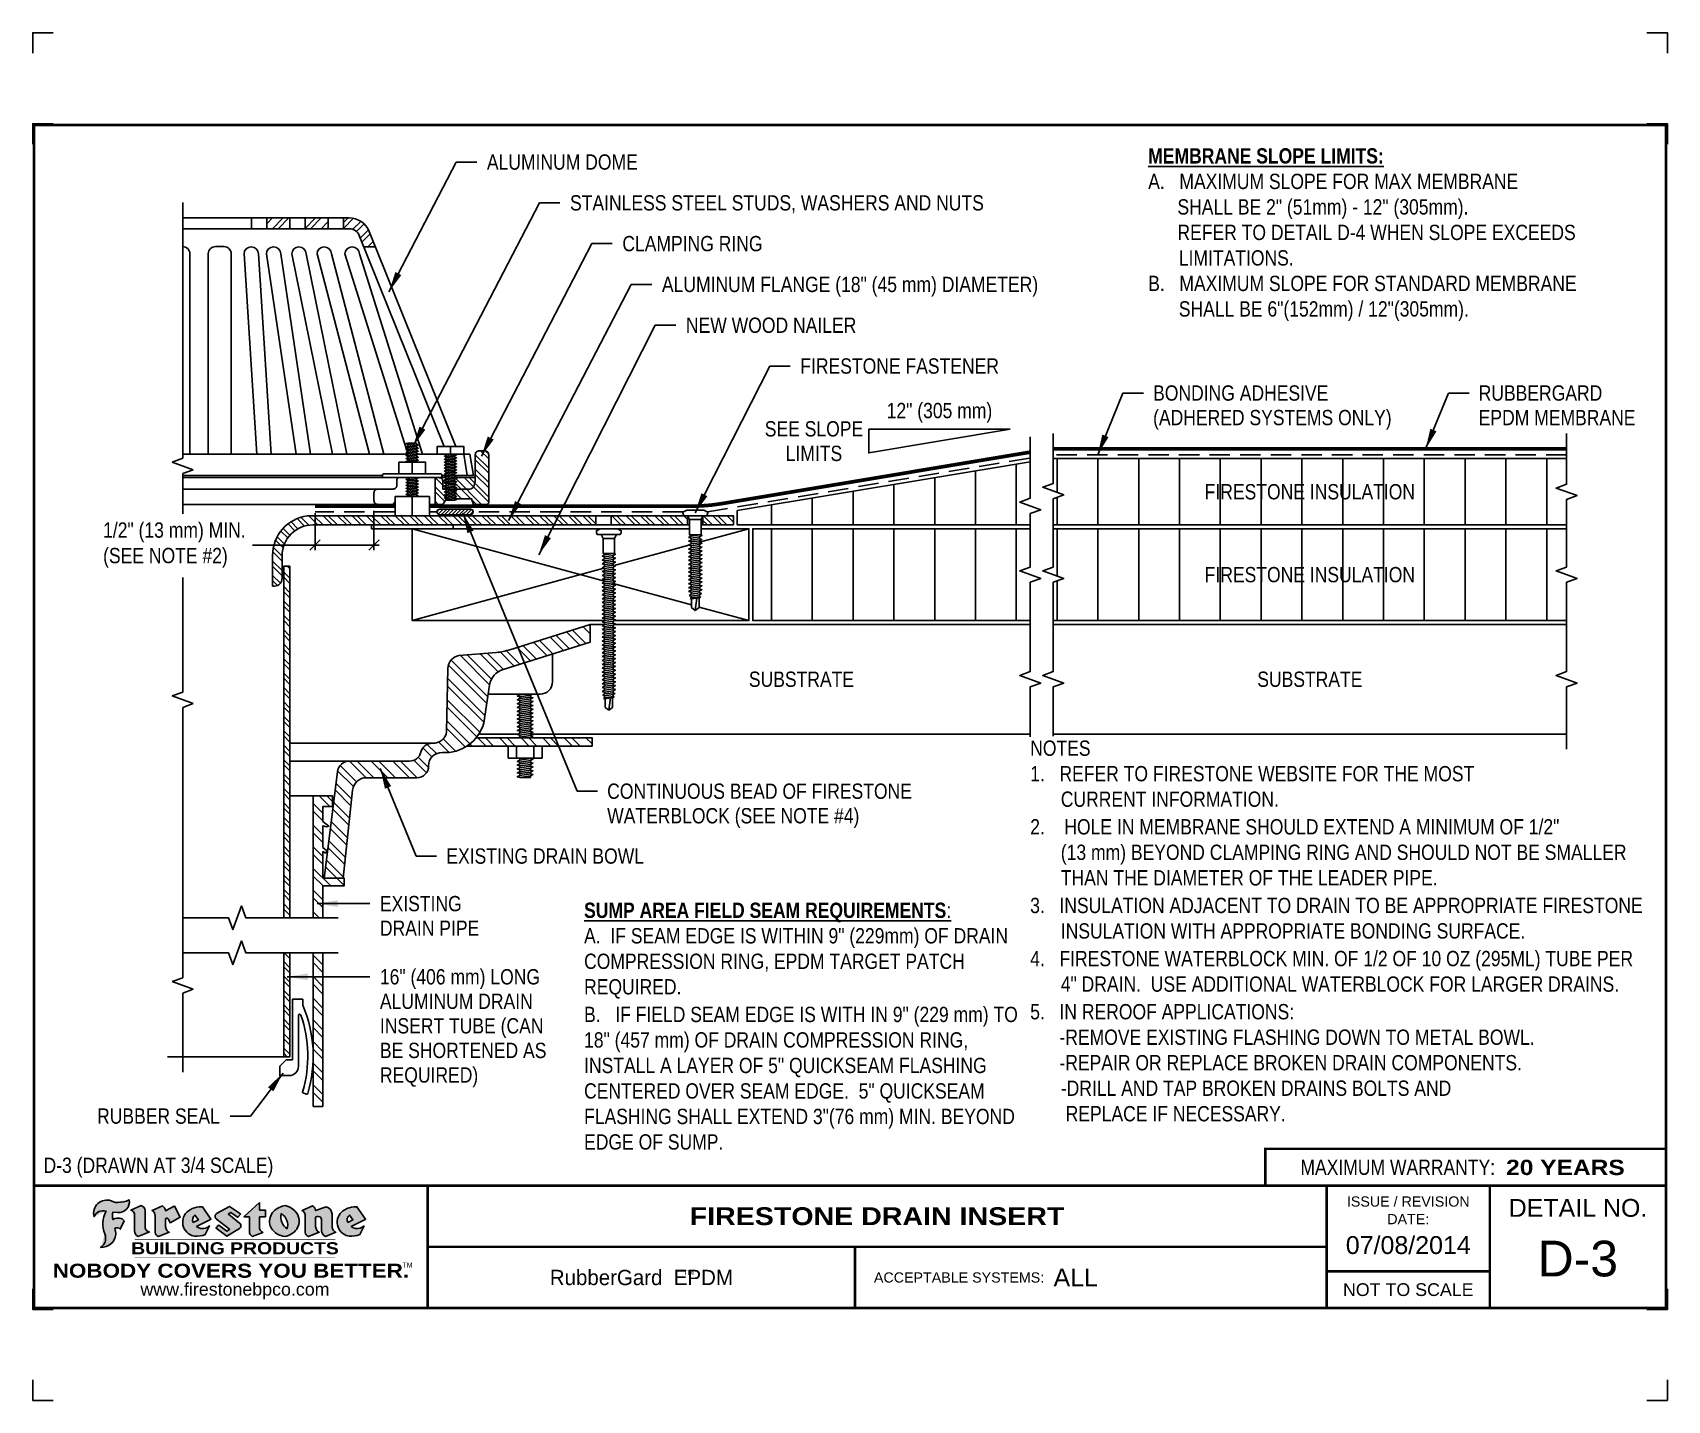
# Model space of a CAD drawing. Header units: inches. Extents: x 277.4 to 297.5, y 131.3 to 148.
import ezdxf
from ezdxf.enums import TextEntityAlignment as Align

# ---------------------------------------------------------------- set-up
doc = ezdxf.new("R2010")
doc.units = ezdxf.units.IN
doc.header["$MEASUREMENT"] = 0
doc.linetypes.add('HIDDEN', pattern=[0.375, 0.25, -0.125])
doc.layers.get('0').update_dxf_attribs({"linetype": 'CONTINUOUS'})
doc.layers.get('DEFPOINTS').update_dxf_attribs({"linetype": 'CONTINUOUS'})
for name, color, linetype in [('FSBP-ACCESSORY-FIRESTONE', 7, 'CONTINUOUS'), ('FSBP-ACCESSORY-OTHER', 7, 'CONTINUOUS'), ('FSBP-ADHESIVE', 1, 'HIDDEN'), ('FSBP-ANNO-NOTE', 7, 'CONTINUOUS'), ('FSBP-INSULATION', 7, 'CONTINUOUS'), ('FSBP-MEMBRANE', 7, 'CONTINUOUS'), ('FSBP-SEALANTS', 1, 'CONTINUOUS'), ('FSBP-SUBSTRATE-GENERIC', 9, 'CONTINUOUS'), ('FSBP-TTLB', 7, 'CONTINUOUS'), ('FSBP-TTLB-BORDER', 7, 'CONTINUOUS'), ('FSBP-TTLB-TEXT', 7, 'CONTINUOUS'), ('FSBP-WOOD', 7, 'CONTINUOUS')]:
    doc.layers.add(name, color=color, linetype=linetype)
doc.styles.add('FSBP_ARIAL', font='arial.ttf')
doc.styles.add('FSBP_ARIAL_BOLD', font='')
doc.styles.add('FSBP_ARIAL_NAR', font='ARIALN.TTF')
doc.styles.add('FSBP_BANKGOTHIC', font='bgothm.ttf')
doc.styles.get('FSBP_ARIAL_BOLD').set_extended_font_data('Arial Black')
doc.dimstyles.new('FSBP-DIM', dxfattribs={"dimtxt": 0.1875, "dimasz": 0.125, "dimexe": 0.0625, "dimexo": 0.125, "dimgap": 0.125, "dimtad": 0, "dimdec": 0, "dimzin": 1, "dimdsep": 46, "dimlunit": 4, "dimtxsty": 'FSBP_ARIAL_NAR', "dimblk": 'OBLIQUE', "dimcen": 0.09375, "dimdle": 0.0625, "dimclrd": 256, "dimclre": 256, "dimclrt": 256, "dimadec": 0, "dimazin": 0, "dimtfac": 1, "dimtdec": 0, "dimtmove": 1, "dimatfit": 3, "dimfxl": 1, "dimtolj": 1, "dimtzin": 0, "dimlwd": -1, "dimlwe": -1, "dimarcsym": 0})
doc.dimstyles.new('FSBP-LEADER', dxfattribs={"dimtxt": 0.1875, "dimasz": 0.25, "dimexe": 0.0625, "dimexo": 0.125, "dimgap": 0.125, "dimtad": 0, "dimtih": 1, "dimtoh": 1, "dimdec": 4, "dimzin": 0, "dimdsep": 46, "dimlunit": 4, "dimtxsty": 'FSBP_ARIAL_NAR', "dimcen": 0.09375, "dimclrd": 256, "dimclre": 256, "dimclrt": 256, "dimadec": 0, "dimazin": 0, "dimtfac": 1, "dimtdec": 4, "dimtofl": 0, "dimtmove": 0, "dimatfit": 3, "dimfxl": 1, "dimtolj": 1, "dimtzin": 0, "dimlwd": -1, "dimlwe": -1, "dimarcsym": 0})

msp = doc.modelspace()

# ---------------------------------------------------------------- texts
at = {"layer": 'DEFPOINTS', "style": 'FSBP_ARIAL_NAR'}
msp.add_text('D-3 (DRAWN AT 3/4 SCALE)', height=0.1875, dxfattribs=at).set_placement((277.58, 134.139), align=Align.MIDDLE_LEFT)
at = {"layer": 'FSBP-ANNO-NOTE', "style": 'FSBP_ARIAL_NAR'}
for s, p in [('ALUMINUM DOME', (283.013, 146.435)), ('STAINLESS STEEL STUDS, WASHERS AND NUTS', (284.032, 145.935)), ('CLAMPING RING', (284.673, 145.435)), ('ALUMINUM FLANGE (18" (45 mm) DIAMETER)', (285.158, 144.935)), ('NEW WOOD NAILER', (285.452, 144.435)), ('FIRESTONE FASTENER', (286.854, 143.935)), ('BONDING ADHESIVE', (291.177, 143.604)), ('RUBBERGARD', (295.167, 143.604)), ('(ADHERED SYSTEMS ONLY)', (291.177, 143.303)), ('EPDM MEMBRANE', (295.167, 143.303)), ('CONTINUOUS BEAD OF FIRESTONE', (284.487, 138.724)), ('WATERBLOCK (SEE NOTE #4)', (284.487, 138.423)), ('EXISTING DRAIN BOWL', (282.516, 137.929)), ('EXISTING', (281.702, 137.346)), ('DRAIN PIPE', (281.702, 137.045)), ('16" (406 mm) LONG', (281.702, 136.449)), ('ALUMINUM DRAIN', (281.702, 136.149)), ('INSERT TUBE (CAN', (281.702, 135.848)), ('BE SHORTENED AS', (281.702, 135.547)), ('REQUIRED)', (281.702, 135.246))]:
    msp.add_text(s, height=0.1875, dxfattribs=at).set_placement(p, align=Align.MIDDLE_LEFT)
for s, p in [('12" (305 mm)', (288.559, 143.389)), ('SEE SLOPE', (287.021, 143.165)), ('LIMITS', (287.021, 142.864)), ('SUBSTRATE', (286.868, 140.096)), ('SUBSTRATE', (293.098, 140.096))]:
    msp.add_text(s, height=0.1875, dxfattribs=at).set_placement(p, align=Align.MIDDLE_CENTER)
msp.add_text('RUBBER SEAL', height=0.1875, dxfattribs=at).set_placement((279.74, 134.742), align=Align.MIDDLE_RIGHT)
at = {"layer": 'FSBP-ANNO-NOTE', "char_height": 0.1875, "attachment_point": 1, "style": 'FSBP_ARIAL_NAR'}
for s, width, heights, insert in [('\\A1;\\pi-0.375,l0.375,t0.1875,0.375;{\\fArial Narrow|b1|i0|c0|p34;\\LMEMBRANE SLOPE LIMITS:\\P\\pi0,l0,tz;}A.   MAXIMUM SLOPE FOR MAX MEMBRANE\\P\\pi-0.375,l0.375,t0.375;      SHALL BE 2" (51mm) - 12" (305mm).\\P      REFER TO DETAIL D-4 WHEN SLOPE EXCEEDS LIMITATIONS.\\PB.   MAXIMUM SLOPE FOR STANDARD MEMBRANE SHALL BE 6"(152mm) / 12"(305mm).', 5.31819, [2.589], (291.117, 146.604)), ('\\A1;\\pi-0.375,l0.375,t0.1875,0.375;NOTES\\P1.   REFER TO FIRESTONE WEBSITE FOR THE MOST \\P\\pi0;CURRENT INFORMATION.\\P\\pi-0.375;{\\H0.083333x;\\P\\pt0.375;}2.    HOLE IN MEMBRANE SHOULD EXTEND A MINIMUM OF 1/2"\\P\\pi0;(13 mm) BEYOND CLAMPING RING AND SHOULD NOT BE SMALLER THAN THE DIAMETER OF THE LEADER PIPE.\\P\\pi-0.375;{\\H0.083333x;\\P}3.   INSULATION ADJACENT TO DRAIN TO BE APPROPRIATE FIRESTONE INSULATION WITH APPROPRIATE BONDING SURFACE.\\P{\\H0.083333x;\\P}4.   FIRESTONE WATERBLOCK MIN. OF 1/2 OF 10 OZ (295ML) TUBE PER 4" DRAIN.  USE ADDITIONAL WATERBLOCK FOR LARGER DRAINS.\\P{\\H0.083333x;  \\P}5.   IN REROOF APPLICATIONS:\\P      -REMOVE EXISTING FLASHING DOWN TO METAL BOWL.\\P      -REPAIR OR REPLACE BROKEN DRAIN COMPONENTS.\\P\\pi0;-DRILL AND TAP BROKEN DRAINS BOLTS AND\\P REPLACE IF NECESSARY.', 7.52009, [5.841], (289.671, 139.345)), ('\\A1;\\pt4.6875;{\\fArial Narrow|b1|i0|c0|p34;\\LSUMP AREA FIELD SEAM REQUIREMENTS\\fArial Narrow|b0|i0|c0|p34;:\\P\\pi-0.375,l0.375,t0.375;}A.  IF SEAM EDGE IS WITHIN 9" (229mm) OF DRAIN COMPRESSION RING, EPDM TARGET PATCH REQUIRED.\\P{\\H0.083333x;\\P}B.   IF FIELD SEAM EDGE IS WITH IN 9" (229 mm) TO 18" (457 mm) OF DRAIN COMPRESSION RING, INSTALL A LAYER OF 5" QUICKSEAM FLASHING CENTERED OVER SEAM EDGE.  5" QUICKSEAM FLASHING SHALL EXTEND 3"(76 mm) MIN. BEYOND EDGE OF SUMP. ', 5.50008, [3.302], (284.204, 137.358))]:
    msp.add_mtext_dynamic_manual_height_columns(s, width=width, gutter_width=23.081, heights=heights, dxfattribs=dict(at, insert=insert))
at = {"layer": 'FSBP-INSULATION', "style": 'FSBP_ARIAL_NAR'}
for p in [(293.098, 142.394), (293.098, 141.378)]:
    msp.add_text('FIRESTONE INSULATION', height=0.1875, dxfattribs=at).set_placement(p, align=Align.MIDDLE_CENTER)

# ---------------------------------------------------------------- blocks, each defined once
blk = doc.blocks.new('TTLB-EPDM_1')
at = {"layer": 'FSBP-TTLB-TEXT'}
h = blk.add_hatch(color=1, dxfattribs=at)
edge = h.paths.add_edge_path()
edge.add_arc((1.037, -0.198), 0.132, 264.041, 370.3106)
edge.add_arc((1.028, 0.121), 0.327, 270.0506, 295.2346, ccw=False)
edge.add_arc((1.023, -0.067), 0.139, 249.3281, 272.0749, ccw=False)
edge.add_line((0.974, -0.197), (0.947, -0.185))
edge.add_arc((0.894, -0.339), 0.163, 70.8459, 194.3325)
edge.add_arc((0.844, -0.426), 0.118, 70.9695, 156.9641, ccw=False)
edge.add_arc((1.153, -0.468), 0.311, 150.3231, 203.2084)
edge.add_arc((0.756, -0.641), 0.122, 0.8849, 24.3467, ccw=False)
edge.add_arc((0.749, -0.648), 0.129, -58.3666, 3.6217, ccw=False)
edge.add_arc((0.826, -0.579), 0.178, 267.2205, 354.1382)
edge.add_arc((0.79, -0.601), 0.213, 0.9996, 21.005)
edge.add_arc((1.019, -0.567), 0.0514, 40.8212, 125.5273, ccw=False)
edge.add_line((1.058, -0.533), (1.103, -0.431))
edge.add_arc((1.041, -0.47), 0.0733, 32.3168, 66.3148)
edge.add_arc((1.032, -0.506), 0.11, 69.8179, 125.2547)
edge.add_arc((1.128, -0.369), 0.166, 164.157, 196.5811, ccw=False)
edge.add_line((0.968, -0.324), (1.024, -0.329))
h = blk.add_hatch(color=1, dxfattribs=at)
edge = h.paths.add_edge_path()
edge.add_line((1.275, -0.622), (1.415, -0.566))
edge.add_arc((1.421, -0.509), 0.0573, 181.9718, 264.3185, ccw=False)
edge.add_line((1.364, -0.511), (1.363, -0.31))
edge.add_arc((1.294, -0.31), 0.0691, 0.0934, 72.4283)
edge.add_line((1.315, -0.244), (1.187, -0.302))
edge.add_arc((1.175, -0.359), 0.0573, -0.0174, 78.3221, ccw=False)
edge.add_line((1.233, -0.359), (1.233, -0.555))
edge.add_arc((1.306, -0.556), 0.0731, 179.4272, 245.3846)
h = blk.add_hatch(color=1, dxfattribs=at)
edge = h.paths.add_edge_path()
edge.add_line((1.792, -0.384), (1.722, -0.252))
edge.add_arc((1.72, -0.253), 0.00231, 27.872, 117.3767)
edge.add_line((1.719, -0.251), (1.611, -0.307))
edge.add_arc((1.547, -0.306), 0.0636, 359.1658, 425.8794)
edge.add_line((1.573, -0.248), (1.447, -0.305))
edge.add_arc((1.408, -0.37), 0.076, -3.4414, 59.0799, ccw=False)
edge.add_line((1.484, -0.375), (1.484, -0.572))
edge.add_arc((1.541, -0.568), 0.057, 184.1557, 255.3066)
edge.add_line((1.526, -0.623), (1.657, -0.571))
edge.add_arc((1.688, -0.502), 0.0752, 207.5161, 245.6492, ccw=False)
edge.add_arc((1.721, -0.491), 0.109, 179.4823, 204.5538, ccw=False)
edge.add_line((1.612, -0.49), (1.612, -0.413))
edge.add_arc((1.629, -0.414), 0.0169, 28.3562, 174.855, ccw=False)
edge.add_arc((1.627, -0.42), 0.0211, 22.2169, 40.1021, ccw=False)
edge.add_line((1.647, -0.412), (1.667, -0.455))
edge.add_arc((1.669, -0.454), 0.00231, 204.5451, 299.6324)
edge.add_line((1.67, -0.456), (1.791, -0.387))
edge.add_line((1.791, -0.387), (1.792, -0.384))
h = blk.add_hatch(color=1, dxfattribs=at)
h.paths.add_polyline_path([(2.063, -0.258, 0.025243), (2.025, -0.261, 0.121361), (1.902, -0.301, 0.615167), (1.933, -0.61, 0.053068), (1.968, -0.618, 0.115093), (2.099, -0.599), (2.151, -0.494, -0.087554), (2.104, -0.519, -0.265592), (1.993, -0.501), (2.165, -0.414, 0.451895), (2.166, -0.411)])
h.paths.add_polyline_path([(2.014, -0.419), (1.951, -0.452, -0.372053), (1.973, -0.361)], flags=16)
h = blk.add_hatch(color=1, dxfattribs=at)
edge = h.paths.add_edge_path()
edge.add_arc((2.26, -0.378), 0.0415, 123.2081, 232.2027, ccw=False)
edge.add_line((2.238, -0.343), (2.394, -0.254))
edge.add_arc((2.395, -0.256), 0.00231, 55.6464, 119.6543, ccw=False)
edge.add_line((2.396, -0.254), (2.532, -0.347))
edge.add_arc((2.53, -0.349), 0.00231, -42.7311, 54.4661, ccw=False)
edge.add_line((2.532, -0.35), (2.498, -0.387))
edge.add_arc((2.497, -0.385), 0.00231, 233.7527, 317.2689, ccw=False)
edge.add_line((2.495, -0.387), (2.414, -0.327))
edge.add_arc((2.412, -0.329), 0.00231, 53.7527, 124.4136)
edge.add_line((2.411, -0.327), (2.383, -0.347))
edge.add_arc((2.384, -0.349), 0.00231, 124.4136, 231.8459)
edge.add_line((2.383, -0.351), (2.52, -0.458))
edge.add_arc((2.494, -0.491), 0.0415, -55.2123, 51.8459, ccw=False)
edge.add_line((2.518, -0.525), (2.364, -0.618))
edge.add_arc((2.363, -0.616), 0.00231, 233.2956, 301.2087, ccw=False)
edge.add_line((2.362, -0.618), (2.231, -0.52))
edge.add_arc((2.233, -0.519), 0.00231, 135.5134, 233.218, ccw=False)
edge.add_line((2.231, -0.517), (2.263, -0.485))
edge.add_arc((2.264, -0.486), 0.00231, 53.0353, 135.5134, ccw=False)
edge.add_line((2.266, -0.484), (2.362, -0.557))
edge.add_arc((2.363, -0.555), 0.00231, 233.0353, 302.2363)
edge.add_line((2.364, -0.557), (2.394, -0.538))
edge.add_arc((2.393, -0.536), 0.00231, 302.2363, 412.2027)
edge.add_line((2.394, -0.534), (2.235, -0.41))
h = blk.add_hatch(color=1, dxfattribs=at)
edge = h.paths.add_edge_path()
edge.add_line((2.763, -0.207), (2.763, -0.297))
edge.add_arc((2.766, -0.297), 0.00231, 180, 270)
edge.add_line((2.766, -0.299), (2.835, -0.299))
edge.add_arc((2.835, -0.302), 0.00231, 0, 90, ccw=False)
edge.add_line((2.838, -0.302), (2.838, -0.379))
edge.add_arc((2.835, -0.379), 0.00231, 270, 360, ccw=False)
edge.add_line((2.835, -0.381), (2.766, -0.381))
edge.add_arc((2.766, -0.384), 0.00231, 90, 180)
edge.add_line((2.763, -0.384), (2.763, -0.503))
edge.add_arc((2.837, -0.507), 0.0734, 177.0803, 245.325)
edge.add_line((2.806, -0.574), (2.675, -0.623))
edge.add_arc((2.709, -0.564), 0.0675, 177.0345, 239.6926, ccw=False)
edge.add_line((2.641, -0.561), (2.641, -0.384))
edge.add_arc((2.639, -0.384), 0.00231, 360, 450)
edge.add_line((2.639, -0.381), (2.573, -0.381))
edge.add_line((2.573, -0.381), (2.763, -0.207))
h = blk.add_hatch(color=1, dxfattribs=at)
edge = h.paths.add_edge_path(flags=16)
edge.add_arc((2.94, -0.485), 0.168, 344.5559, 417.014)
edge.add_arc((3.194, -0.388), 0.168, 164.5559, 237.014)
edge = h.paths.add_edge_path()
edge.add_arc((3.069, -0.44), 0.183, 136.0915, 191.2134)
edge.add_arc((3.065, -0.432), 0.18, 194.0167, 240.6664)
edge.add_arc((3.098, -0.385), 0.238, 239.2975, 264.289)
edge.add_arc((3.049, -0.419), 0.204, 277.1987, 326.5036)
edge.add_arc((3.078, -0.434), 0.171, 325.3769, 406.3828)
edge.add_arc((3.012, -0.49), 0.257, 44.2846, 73.829)
edge.add_arc((3.117, -0.498), 0.258, 97.5029, 134.1039)
h = blk.add_hatch(color=1, dxfattribs=at)
edge = h.paths.add_edge_path()
edge.add_line((3.323, -0.572), (3.323, -0.375))
edge.add_arc((3.247, -0.37), 0.076, 356.5586, 419.0799)
edge.add_line((3.286, -0.305), (3.412, -0.248))
edge.add_arc((3.386, -0.306), 0.0636, 0.3963, 65.8794, ccw=False)
edge.add_line((3.45, -0.306), (3.581, -0.259))
edge.add_arc((3.556, -0.353), 0.0969, 2.367, 75.1862, ccw=False)
edge.add_line((3.653, -0.349), (3.653, -0.488))
edge.add_arc((3.762, -0.491), 0.109, 178.3666, 204.5538)
edge.add_arc((3.729, -0.502), 0.0752, 207.5161, 245.2241)
edge.add_line((3.698, -0.57), (3.573, -0.621))
edge.add_arc((3.595, -0.553), 0.0718, 180.3329, 251.5102, ccw=False)
edge.add_line((3.524, -0.553), (3.524, -0.415))
edge.add_arc((3.486, -0.415), 0.0373, 359.3451, 449.05)
edge.add_arc((3.483, -0.442), 0.0645, 86.294, 119.8211)
edge.add_line((3.451, -0.386), (3.451, -0.49))
edge.add_arc((3.56, -0.491), 0.109, 179.4823, 204.5538)
edge.add_arc((3.527, -0.502), 0.0752, 207.5161, 245.6492)
edge.add_line((3.496, -0.571), (3.365, -0.623))
edge.add_arc((3.38, -0.568), 0.0569, 183.9299, 255.3185, ccw=False)
h = blk.add_hatch(color=1, dxfattribs=at)
h.paths.add_polyline_path([(3.958, -0.258, 0.025243), (3.919, -0.261, 0.108564), (3.808, -0.294, 0.64259), (3.827, -0.61, 0.053068), (3.862, -0.618, 0.115093), (3.993, -0.599), (4.046, -0.494, -0.087554), (3.999, -0.519, -0.265592), (3.887, -0.501), (4.06, -0.414, 0.451895), (4.061, -0.411)])
h.paths.add_polyline_path([(3.909, -0.419), (3.845, -0.452, -0.372053), (3.867, -0.361)], flags=16)
at = {"layer": 'DEFPOINTS', "linetype": 'Continuous', "ltscale": 1.75}
for points in [[(-0.016, 13.881), (-0.016, 14.131), (0.234, 14.131)], [(20.016, 13.881), (20.016, 14.131), (19.766, 14.131)], [(-0.016, -2.381), (-0.016, -2.631), (0.234, -2.631)], [(20.016, -2.381), (20.016, -2.631), (19.766, -2.631)]]:
    blk.add_lwpolyline(points, dxfattribs=at)
at = {"layer": 'DEFPOINTS', "color": 1}
for points in [[(0.234, 13.016), (-0.016, 13.016), (-0.016, 12.766)], [(20.016, 12.766), (20.016, 13.016), (19.766, 13.016)], [(0.234, -1.516), (-0.016, -1.516), (-0.016, -1.266)], [(20.016, -1.266), (20.016, -1.516), (19.766, -1.516)]]:
    blk.add_lwpolyline(points, dxfattribs=at)
at = {"layer": 'FSBP-TTLB', "const_width": 0.0312}
blk.add_lwpolyline([(15.09, 0), (20, 0), (20, 0.451), (15.09, 0.451)], close=True, dxfattribs=at)
for points in [[(0, 0), (0, -1.5), (20, -1.5), (20, 0), (0, 0)], [(4.825, 0), (4.825, -0.75)], [(15.84, 0), (15.84, -1.5)], [(17.841, 0), (17.841, -1.5)], [(20, 0), (20, -1.5)], [(4.825, -0.75), (15.84, -0.75)], [(4.825, -0.75), (4.825, -1.5)], [(15.84, -1.049), (17.841, -1.049)]]:
    blk.add_lwpolyline(points, dxfattribs=at)
at = {"layer": 'FSBP-TTLB-BORDER', "const_width": 0.0312}
blk.add_lwpolyline([(20, 0), (20, 13), (0, 13), (0, 0)], dxfattribs=at)
at = {"layer": 'FSBP-TTLB-TEXT', "color": 1}
blk.add_line((0.736, -0.38), (0.736, -0.38), dxfattribs=at)
for points in [[(1.024, -0.329, 0.500051), (1.167, -0.175, -0.11033), (1.028, -0.206, -0.099579), (0.974, -0.197), (0.947, -0.185, 0.597816), (0.736, -0.38, -0.393883), (0.883, -0.314, 0.234941), (0.867, -0.591, -0.10273), (0.878, -0.639, -0.277269), (0.817, -0.757, 0.398543), (1.003, -0.597, 0.087512), (0.989, -0.525, -0.387403), (1.058, -0.533), (1.103, -0.431, 0.149442), (1.07, -0.403, 0.24672), (0.969, -0.416, -0.142429), (0.968, -0.324), (1.024, -0.329)], [(2.166, -0.411), (2.063, -0.258, 0.025243), (2.025, -0.261, 0.108564), (1.914, -0.294, 0.64259), (1.933, -0.61, 0.053068), (1.968, -0.618, 0.115093), (2.099, -0.599), (2.151, -0.494, -0.087554), (2.104, -0.519, -0.265592), (1.993, -0.501), (2.165, -0.414)], [(2.763, -0.207), (2.763, -0.297, 0.414214), (2.766, -0.299), (2.835, -0.299, -0.414214), (2.838, -0.302), (2.838, -0.379, -0.414214), (2.835, -0.381), (2.766, -0.381, 0.414214), (2.763, -0.384), (2.763, -0.503, 0.306899), (2.806, -0.574), (2.675, -0.623, -0.280419), (2.641, -0.561), (2.641, -0.384, 0.414214), (2.639, -0.381), (2.573, -0.381), (2.763, -0.207)], [(4.061, -0.411), (3.958, -0.258, 0.025243), (3.919, -0.261, 0.108564), (3.808, -0.294, 0.64259), (3.827, -0.61, 0.053068), (3.862, -0.618, 0.115093), (3.993, -0.599), (4.046, -0.494, -0.087554), (3.999, -0.519, -0.265592), (3.887, -0.501), (4.06, -0.414)], [(4.06, -0.414, 0.451895), (4.061, -0.411, 0.451895)]]:
    blk.add_lwpolyline(points, format="xyb", dxfattribs=at)
for points in [[(1.275, -0.622), (1.415, -0.566, -0.37561), (1.364, -0.511), (1.363, -0.31, 0.326536), (1.315, -0.244), (1.187, -0.302, -0.355786), (1.233, -0.359), (1.233, -0.555, 0.296011)], [(1.792, -0.384), (1.722, -0.252, 0.411684), (1.719, -0.251), (1.611, -0.307, 0.299603), (1.573, -0.248), (1.447, -0.305, -0.279776), (1.484, -0.375), (1.484, -0.572, 0.320829), (1.526, -0.623), (1.657, -0.571, -0.16794), (1.622, -0.537, -0.109833), (1.612, -0.49), (1.612, -0.413, -0.743335), (1.643, -0.406, -0.078198), (1.647, -0.412), (1.667, -0.455, 0.440465), (1.67, -0.456), (1.791, -0.387)], [(1.951, -0.452), (2.014, -0.419), (1.973, -0.361, 0.372053)], [(2.235, -0.41, -0.515004), (2.238, -0.343), (2.394, -0.254, -0.286782), (2.396, -0.254), (2.532, -0.347, -0.451503), (2.532, -0.35), (2.498, -0.387, -0.381444), (2.495, -0.387), (2.414, -0.327, 0.318472), (2.411, -0.327), (2.383, -0.347, 0.506409), (2.383, -0.351), (2.52, -0.458, -0.50436), (2.518, -0.525), (2.364, -0.618, -0.305316), (2.362, -0.618), (2.231, -0.52, -0.45417), (2.231, -0.517), (2.263, -0.485, -0.376264), (2.266, -0.484), (2.362, -0.557, 0.31147), (2.364, -0.557), (2.394, -0.538, 0.520381), (2.394, -0.534)], [(2.938, -0.313, 0.245263), (2.89, -0.475, 0.206406), (2.977, -0.589, 0.10948), (3.074, -0.621, 0.218515), (3.219, -0.531, 0.368949), (3.196, -0.31, 0.129631), (3.083, -0.243, 0.161074)], [(3.103, -0.53, 0.327131), (3.032, -0.343, 0.327131)], [(3.323, -0.572), (3.323, -0.375, 0.279776), (3.286, -0.305), (3.412, -0.248, -0.293762), (3.45, -0.306), (3.581, -0.259, -0.328876), (3.653, -0.349), (3.653, -0.488, 0.114763), (3.662, -0.537, 0.166033), (3.698, -0.57), (3.573, -0.621, -0.320956), (3.524, -0.553), (3.524, -0.415, 0.412706), (3.487, -0.378, 0.147342), (3.451, -0.386), (3.451, -0.49, 0.109833), (3.461, -0.537, 0.16794), (3.496, -0.571), (3.365, -0.623, -0.321973), (3.323, -0.572, 29.147628)], [(3.845, -0.452), (3.909, -0.419), (3.867, -0.361, 0.372053)]]:
    blk.add_lwpolyline(points, format="xyb", close=True, dxfattribs=at)
at = {"layer": 'FSBP-TTLB-TEXT'}
for points, const_width in [([(1.234, -0.658), (3.691, -0.658)], 0.00781), ([(10.062, -0.75), (10.062, -1.5)], 0.0312), ([(1.234, -0.876), (3.691, -0.876)], 0.00781)]:
    blk.add_lwpolyline(points, dxfattribs=dict(at, const_width=const_width))
at = {"layer": 'FSBP-TTLB-TEXT', "color": 1}
for centre, start, end in [((1.79, -0.385), 299.6324, 27.872), ((2.164, -0.412), 296.7305, 34.0023)]:
    blk.add_arc(centre, 0.00231, start, end, dxfattribs=at)
at = {"layer": 'FSBP-TTLB-TEXT', "style": 'FSBP_ARIAL_NAR'}
blk.add_text('MAXIMUM WARRANTY:', height=0.1875, dxfattribs=at).set_placement((17.905, 0.226), align=Align.MIDDLE_RIGHT)
at = {"layer": 'FSBP-TTLB-TEXT'}
for s, height, style, p in [('ISSUE / REVISION', 0.125, 'FSBP_ARIAL', (16.841, -0.194)), ('DETAIL NO.', 0.2188, 'FSBP_ARIAL', (18.921, -0.272)), ('DATE:', 0.125, 'FSBP_ARIAL', (16.841, -0.41)), ('www.firestonebpco.com', 0.15625, 'FSBP_ARIAL', (2.463, -1.269)), ('RubberGard  EPDM', 0.1875, 'FSBP_BANKGOTHIC', (7.443, -1.125)), ('TM', 0.0625, 'FSBP_BANKGOTHIC', (8.023, -1.063)), ('NOT TO SCALE', 0.15625, 'FSBP_ARIAL', (16.841, -1.274))]:
    blk.add_text(s, height=height, dxfattribs=dict(at, style=style)).set_placement(p, align=Align.MIDDLE_CENTER)
at = {"layer": 'FSBP-TTLB-TEXT', "lineweight": 18, "style": 'FSBP_ARIAL_BOLD'}
blk.add_text('BUILDING PRODUCTS', height=0.14844, dxfattribs=at).set_placement((2.463, -0.767), align=Align.MIDDLE_CENTER)
at = {"layer": 'FSBP-TTLB-TEXT', "color": 1}
for s, height, style, p in [('NOBODY COVERS YOU BETTER.', 0.17188, 'FSBP_ARIAL_BOLD', (2.413, -1.042)), ('TM', 0.0625, 'FSBP_BANKGOTHIC', (4.577, -0.973))]:
    blk.add_text(s, height=height, dxfattribs=dict(at, style=style)).set_placement(p, align=Align.MIDDLE_CENTER)
at = {"layer": 'FSBP-TTLB-TEXT', "style": 'FSBP_ARIAL'}
blk.add_text('ACCEPTABLE SYSTEMS:', height=0.125, dxfattribs=at).set_placement((10.293, -1.125), align=Align.MIDDLE_LEFT)
at = {"layer": 'FSBP-TTLB-TEXT'}
for tag, height, style, p in [('MAXIMUM_WARRANTY', 0.188, 'FSBP_ARIAL_BOLD', (18.04, 0.224)), ('ACCPT_SYSTEMS', 0.219, 'FSBP_ARIAL', (12.494, -1.125))]:
    blk.add_attdef(tag, text='', height=height, dxfattribs=dict(at, style=style)).set_placement(p, align=Align.MIDDLE_LEFT)
for tag, height, style, p in [('DETAIL_DESCP_LINE_1', 0.219, 'FSBP_ARIAL_BOLD', (10.331, -0.374)), ('ISSUE_REV_DATE', 0.219, 'FSBP_ARIAL', (16.841, -0.728)), ('DETAIL_NUMBER', 0.438, 'FSBP_ARIAL', (18.919, -0.893))]:
    blk.add_attdef(tag, text='', height=height, dxfattribs=dict(at, style=style)).set_placement(p, align=Align.MIDDLE_CENTER)
blk = doc.blocks.new('FSBP_AP_FASTENER_02')
at = {"layer": 'FSBP-ACCESSORY-FIRESTONE'}
for p, q in [((-0.125, 0), (-0.094, -0.063)), ((0.094, -0.063), (0.125, 0)), ((-0.094, -0.063), (-0.094, -0.312)), ((-0.094, -0.063), (0.094, -0.063)), ((0.094, -0.063), (0.094, -0.312)), ((-0.094, -0.312), (-0.07, -0.333)), ((-0.07, -0.364), (-0.07, -0.396)), ((-0.07, -0.427), (-0.07, -0.459)), ((-0.07, -0.49), (-0.07, -0.522)), ((0.07, -0.344), (0.07, -0.376)), ((0.07, -0.407), (0.07, -0.439)), ((0.07, -0.47), (0.07, -0.502)), ((0.07, -0.533), (0.07, -0.565)), ((-0.07, -0.554), (-0.07, -0.585)), ((-0.07, -0.617), (-0.07, -0.648)), ((-0.07, -0.68), (-0.07, -0.711)), ((-0.07, -0.743), (-0.07, -0.775)), ((0.07, -0.597), (0.07, -0.628)), ((0.07, -0.66), (0.07, -0.691)), ((0.07, -0.723), (0.07, -0.754)), ((0.07, -0.786), (0.07, -0.818)), ((-0.07, -0.806), (-0.07, -0.838)), ((-0.07, -0.869), (-0.07, -0.901)), ((-0.07, -0.932), (-0.07, -0.964)), ((-0.07, -0.996), (-0.07, -1.027)), ((-0.07, -1.059), (-0.07, -1.09)), ((0.07, -0.849), (0.07, -0.881)), ((0.07, -0.912), (0.07, -0.944)), ((0.07, -0.975), (0.07, -1.007)), ((0.07, -1.039), (0.07, -1.07)), ((-0.07, -1.122), (-0.07, -1.153)), ((-0.07, -1.185), (-0.07, -1.216)), ((-0.07, -1.248), (-0.07, -1.28)), ((-0.07, -1.311), (-0.07, -1.343)), ((0.07, -1.102), (0.07, -1.133)), ((0.07, -1.165), (0.07, -1.196)), ((0.07, -1.228), (0.07, -1.26)), ((0.07, -1.291), (0.07, -1.323)), ((0, -1.545), (-0.063, -1.498)), ((-0.063, -1.498), (-0.063, -1.357)), ((0, -1.545), (0.025, -1.345)), ((0.062, -1.498), (0, -1.545)), ((0.062, -1.498), (0.062, -1.34))]:
    blk.add_line(p, q, dxfattribs=at)
blk.add_lwpolyline([(0.188, 0, 0.125), (0.203, 0.062), (0.141, 0.094), (-0.141, 0.094), (-0.203, 0.062, 0.125), (-0.188, 0)], format="xyb", close=True, dxfattribs=at)
for points in [[(-0.109, -0.354), (-0.07, -0.333), (0.07, -0.312), (0.109, -0.323), (0.07, -0.344), (-0.07, -0.364)], [(-0.109, -0.417), (-0.07, -0.396), (0.07, -0.376), (0.109, -0.386), (0.07, -0.407), (-0.07, -0.427)], [(-0.109, -0.48), (-0.07, -0.459), (0.07, -0.439), (0.109, -0.449), (0.07, -0.47), (-0.07, -0.49)], [(-0.109, -0.543), (-0.07, -0.522), (0.07, -0.502), (0.109, -0.512), (0.07, -0.533), (-0.07, -0.554)], [(-0.109, -0.606), (-0.07, -0.585), (0.07, -0.565), (0.109, -0.575), (0.07, -0.597), (-0.07, -0.617)], [(-0.109, -0.67), (-0.07, -0.648), (0.07, -0.628), (0.109, -0.638), (0.07, -0.66), (-0.07, -0.68)], [(-0.109, -0.733), (-0.07, -0.711), (0.07, -0.691), (0.109, -0.702), (0.07, -0.723), (-0.07, -0.743)], [(-0.109, -0.796), (-0.07, -0.775), (0.07, -0.754), (0.109, -0.765), (0.07, -0.786), (-0.07, -0.806)], [(-0.109, -0.859), (-0.07, -0.838), (0.07, -0.818), (0.109, -0.828), (0.07, -0.849), (-0.07, -0.869)], [(-0.109, -0.922), (-0.07, -0.901), (0.07, -0.881), (0.109, -0.891), (0.07, -0.912), (-0.07, -0.932)], [(-0.109, -0.985), (-0.07, -0.964), (0.07, -0.944), (0.109, -0.954), (0.07, -0.975), (-0.07, -0.996)], [(-0.109, -1.048), (-0.07, -1.027), (0.07, -1.007), (0.109, -1.017), (0.07, -1.039), (-0.07, -1.059)], [(-0.109, -1.112), (-0.07, -1.09), (0.07, -1.07), (0.109, -1.08), (0.07, -1.102), (-0.07, -1.122)], [(-0.109, -1.175), (-0.07, -1.153), (0.07, -1.133), (0.109, -1.143), (0.07, -1.165), (-0.07, -1.185)], [(-0.109, -1.238), (-0.07, -1.216), (0.07, -1.196), (0.109, -1.207), (0.07, -1.228), (-0.07, -1.248)], [(-0.1, -1.3), (-0.07, -1.28), (0.07, -1.26), (0.1, -1.271), (0.07, -1.291), (-0.07, -1.311)], [(-0.085, -1.353), (-0.07, -1.343), (0.07, -1.323), (0.085, -1.328), (0.07, -1.338), (-0.07, -1.359)]]:
    blk.add_lwpolyline(points, close=True, dxfattribs=at)
blk.add_lwpolyline([(-0.094, -0.312), (0.094, -0.312)], dxfattribs=at)
blk = doc.blocks.new('FSBP_AP_FASTENER_04')
at = {"layer": 'FSBP-ACCESSORY-FIRESTONE'}
for p, q in [((-0.125, 0.048), (-0.094, -0.014)), ((0.094, -0.014), (0.125, 0.048)), ((-0.094, -0.014), (-0.094, -0.264)), ((-0.094, -0.014), (0.094, -0.014)), ((-0.094, -0.264), (-0.07, -0.284)), ((0.094, -0.014), (0.094, -0.264)), ((-0.07, -0.316), (-0.07, -0.347)), ((-0.07, -0.379), (-0.07, -0.41)), ((-0.07, -0.442), (-0.07, -0.474)), ((-0.07, -0.505), (-0.07, -0.537)), ((0.07, -0.296), (0.07, -0.327)), ((0.07, -0.359), (0.07, -0.39)), ((0.07, -0.422), (0.07, -0.453)), ((0.07, -0.485), (0.07, -0.517)), ((-0.07, -0.568), (-0.07, -0.6)), ((-0.07, -0.631), (-0.07, -0.663)), ((-0.07, -0.694), (-0.07, -0.726)), ((-0.07, -0.758), (-0.07, -0.789)), ((0.07, -0.548), (0.07, -0.58)), ((0.07, -0.611), (0.07, -0.643)), ((0.07, -0.674), (0.07, -0.706)), ((0.07, -0.738), (0.07, -0.769)), ((0.07, -0.801), (0.07, -0.832)), ((-0.07, -0.821), (-0.07, -0.852)), ((-0.07, -0.884), (-0.07, -0.915)), ((-0.07, -0.947), (-0.07, -0.979)), ((-0.07, -1.01), (-0.07, -1.042)), ((0.07, -0.864), (0.07, -0.895)), ((0.07, -0.927), (0.07, -0.958)), ((0.07, -0.99), (0.07, -1.022)), ((0.07, -1.053), (0.07, -1.085)), ((-0.07, -1.073), (-0.07, -1.105)), ((-0.07, -1.136), (-0.07, -1.168)), ((-0.07, -1.2), (-0.07, -1.231)), ((-0.07, -1.263), (-0.07, -1.294)), ((-0.07, -1.326), (-0.07, -1.357)), ((0.07, -1.116), (0.07, -1.148)), ((0.07, -1.179), (0.07, -1.211)), ((0.07, -1.243), (0.07, -1.274)), ((0.07, -1.306), (0.07, -1.337)), ((-0.07, -1.389), (-0.07, -1.421)), ((-0.07, -1.452), (-0.07, -1.484)), ((-0.07, -1.515), (-0.07, -1.547)), ((-0.07, -1.578), (-0.07, -1.61)), ((0.07, -1.369), (0.07, -1.4)), ((0.07, -1.432), (0.07, -1.464)), ((0.07, -1.495), (0.07, -1.527)), ((0.07, -1.558), (0.07, -1.59)), ((-0.07, -1.641), (-0.07, -1.673)), ((-0.07, -1.705), (-0.07, -1.736)), ((-0.07, -1.768), (-0.07, -1.799)), ((-0.07, -1.831), (-0.07, -1.862)), ((0.07, -1.621), (0.07, -1.653)), ((0.07, -1.685), (0.07, -1.716)), ((0.07, -1.748), (0.07, -1.779)), ((0.07, -1.811), (0.07, -1.842)), ((-0.07, -1.894), (-0.07, -1.926)), ((-0.07, -1.957), (-0.07, -1.989)), ((-0.07, -2.02), (-0.07, -2.052)), ((-0.07, -2.083), (-0.07, -2.115)), ((0.07, -1.874), (0.07, -1.906)), ((0.07, -1.937), (0.07, -1.969)), ((0.07, -2), (0.07, -2.032)), ((0.07, -2.063), (0.07, -2.095)), ((0.07, -2.126), (0.07, -2.158)), ((-0.07, -2.147), (-0.07, -2.178)), ((-0.07, -2.21), (-0.07, -2.241)), ((-0.07, -2.273), (-0.07, -2.304)), ((-0.07, -2.336), (-0.07, -2.368)), ((-0.07, -2.399), (-0.07, -2.431)), ((0.07, -2.19), (0.07, -2.221)), ((0.07, -2.253), (0.07, -2.284)), ((0.07, -2.316), (0.07, -2.347)), ((0.07, -2.379), (0.07, -2.411)), ((-0.07, -2.462), (-0.07, -2.494)), ((-0.07, -2.525), (-0.07, -2.557)), ((-0.07, -2.589), (-0.07, -2.62)), ((-0.062, -2.776), (-0.062, -2.635)), ((0, -2.823), (0.025, -2.622)), ((0.062, -2.776), (0.062, -2.617)), ((0.07, -2.442), (0.07, -2.474)), ((0.07, -2.505), (0.07, -2.537)), ((0.07, -2.568), (0.07, -2.6)), ((0, -2.823), (-0.062, -2.776)), ((0.062, -2.776), (0, -2.823))]:
    blk.add_line(p, q, dxfattribs=at)
blk.add_lwpolyline([(0.188, 0.048, 0.125), (0.203, 0.111), (0.141, 0.142), (-0.141, 0.142), (-0.203, 0.111, 0.125), (-0.188, 0.048)], format="xyb", close=True, dxfattribs=at)
for points in [[(-0.109, -0.305), (-0.07, -0.284), (0.07, -0.264), (0.109, -0.274), (0.07, -0.296), (-0.07, -0.316)], [(-0.109, -0.369), (-0.07, -0.347), (0.07, -0.327), (0.109, -0.337), (0.07, -0.359), (-0.07, -0.379)], [(-0.109, -0.432), (-0.07, -0.41), (0.07, -0.39), (0.109, -0.4), (0.07, -0.422), (-0.07, -0.442)], [(-0.109, -0.495), (-0.07, -0.474), (0.07, -0.453), (0.109, -0.464), (0.07, -0.485), (-0.07, -0.505)], [(-0.109, -0.558), (-0.07, -0.537), (0.07, -0.517), (0.109, -0.527), (0.07, -0.548), (-0.07, -0.568)], [(-0.109, -0.621), (-0.07, -0.6), (0.07, -0.58), (0.109, -0.59), (0.07, -0.611), (-0.07, -0.631)], [(-0.109, -0.684), (-0.07, -0.663), (0.07, -0.643), (0.109, -0.653), (0.07, -0.674), (-0.07, -0.694)], [(-0.109, -0.747), (-0.07, -0.726), (0.07, -0.706), (0.109, -0.716), (0.07, -0.738), (-0.07, -0.758)], [(-0.109, -0.811), (-0.07, -0.789), (0.07, -0.769), (0.109, -0.779), (0.07, -0.801), (-0.07, -0.821)], [(-0.109, -0.874), (-0.07, -0.852), (0.07, -0.832), (0.109, -0.842), (0.07, -0.864), (-0.07, -0.884)], [(-0.109, -0.937), (-0.07, -0.915), (0.07, -0.895), (0.109, -0.906), (0.07, -0.927), (-0.07, -0.947)], [(-0.109, -1), (-0.07, -0.979), (0.07, -0.958), (0.109, -0.969), (0.07, -0.99), (-0.07, -1.01)], [(-0.109, -1.063), (-0.07, -1.042), (0.07, -1.022), (0.109, -1.032), (0.07, -1.053), (-0.07, -1.073)], [(-0.109, -1.126), (-0.07, -1.105), (0.07, -1.085), (0.109, -1.095), (0.07, -1.116), (-0.07, -1.136)], [(-0.109, -1.189), (-0.07, -1.168), (0.07, -1.148), (0.109, -1.158), (0.07, -1.179), (-0.07, -1.2)], [(-0.109, -1.252), (-0.07, -1.231), (0.07, -1.211), (0.109, -1.221), (0.07, -1.243), (-0.07, -1.263)], [(-0.109, -1.316), (-0.07, -1.294), (0.07, -1.274), (0.109, -1.284), (0.07, -1.306), (-0.07, -1.326)], [(-0.109, -1.379), (-0.07, -1.357), (0.07, -1.337), (0.109, -1.347), (0.07, -1.369), (-0.07, -1.389)], [(-0.109, -1.442), (-0.07, -1.421), (0.07, -1.4), (0.109, -1.411), (0.07, -1.432), (-0.07, -1.452)], [(-0.109, -1.505), (-0.07, -1.484), (0.07, -1.464), (0.109, -1.474), (0.07, -1.495), (-0.07, -1.515)], [(-0.109, -1.568), (-0.07, -1.547), (0.07, -1.527), (0.109, -1.537), (0.07, -1.558), (-0.07, -1.578)], [(-0.109, -1.631), (-0.07, -1.61), (0.07, -1.59), (0.109, -1.6), (0.07, -1.621), (-0.07, -1.641)], [(-0.109, -1.694), (-0.07, -1.673), (0.07, -1.653), (0.109, -1.663), (0.07, -1.685), (-0.07, -1.705)], [(-0.109, -1.758), (-0.07, -1.736), (0.07, -1.716), (0.109, -1.726), (0.07, -1.748), (-0.07, -1.768)], [(-0.109, -1.821), (-0.07, -1.799), (0.07, -1.779), (0.109, -1.789), (0.07, -1.811), (-0.07, -1.831)], [(-0.109, -1.884), (-0.07, -1.862), (0.07, -1.842), (0.109, -1.853), (0.07, -1.874), (-0.07, -1.894)], [(-0.109, -1.947), (-0.07, -1.926), (0.07, -1.906), (0.109, -1.916), (0.07, -1.937), (-0.07, -1.957)], [(-0.109, -2.01), (-0.07, -1.989), (0.07, -1.969), (0.109, -1.979), (0.07, -2), (-0.07, -2.02)], [(-0.109, -2.073), (-0.07, -2.052), (0.07, -2.032), (0.109, -2.042), (0.07, -2.063), (-0.07, -2.083)], [(-0.109, -2.136), (-0.07, -2.115), (0.07, -2.095), (0.109, -2.105), (0.07, -2.126), (-0.07, -2.147)], [(-0.109, -2.199), (-0.07, -2.178), (0.07, -2.158), (0.109, -2.168), (0.07, -2.19), (-0.07, -2.21)], [(-0.109, -2.263), (-0.07, -2.241), (0.07, -2.221), (0.109, -2.231), (0.07, -2.253), (-0.07, -2.273)], [(-0.109, -2.326), (-0.07, -2.304), (0.07, -2.284), (0.109, -2.295), (0.07, -2.316), (-0.07, -2.336)], [(-0.109, -2.389), (-0.07, -2.368), (0.07, -2.347), (0.109, -2.358), (0.07, -2.379), (-0.07, -2.399)], [(-0.109, -2.452), (-0.07, -2.431), (0.07, -2.411), (0.109, -2.421), (0.07, -2.442), (-0.07, -2.462)], [(-0.109, -2.515), (-0.07, -2.494), (0.07, -2.474), (0.109, -2.484), (0.07, -2.505), (-0.07, -2.525)], [(-0.1, -2.577), (-0.07, -2.557), (0.07, -2.537), (0.1, -2.548), (0.07, -2.568), (-0.07, -2.589)], [(-0.085, -2.63), (-0.07, -2.62), (0.07, -2.6), (0.085, -2.606), (0.07, -2.616), (-0.07, -2.636)]]:
    blk.add_lwpolyline(points, close=True, dxfattribs=at)
blk.add_lwpolyline([(-0.094, -0.264), (0.094, -0.264)], dxfattribs=at)
blk = doc.blocks.new('_OBLIQUE')
at = {"color": 0, "linetype": 'ByBlock'}
blk.add_line((-0.5, -0.5), (0.5, 0.5), dxfattribs=at)
blk = doc.blocks.new('*D5')
at = {"layer": 'DEFPOINTS', "color": 0, "transparency": 16777216}
for p in [(280.907, 142.255), (281.629, 142.286), (280.907, 141.74)]:
    blk.add_point(p, dxfattribs=at)
at = {"layer": 'FSBP-ANNO-NOTE', "transparency": 16777216}
for p, q in [((280.907, 142.13), (280.907, 141.678)), ((281.629, 142.161), (281.629, 141.678)), ((280.141, 141.74), (280.907, 141.74)), ((281.692, 141.74), (280.844, 141.74))]:
    blk.add_line(p, q, dxfattribs=at)
at = {"layer": 'FSBP-ANNO-NOTE', "transparency": 16777216, "xscale": 0.125, "yscale": 0.125, "zscale": 0.125, "rotation": 180}
blk.add_blockref('_OBLIQUE', (280.907, 141.74), dxfattribs=at)
at = {"layer": 'FSBP-ANNO-NOTE', "transparency": 16777216, "xscale": 0.125, "yscale": 0.125, "zscale": 0.125}
blk.add_blockref('_OBLIQUE', (281.629, 141.74), dxfattribs=at)
at = {"layer": 'FSBP-ANNO-NOTE', "transparency": 16777216, "insert": (278.31, 141.74), "char_height": 0.1875, "attachment_point": 4, "style": 'FSBP_ARIAL_NAR'}
blk.add_mtext('\\A1;1/2" (13 mm) MIN. \\P(SEE NOTE #2)', dxfattribs=at)

# ---------------------------------------------------------------- dimensions: what is measured, and where the dimension line sits
at = {"layer": 'FSBP-ANNO-NOTE'}
dim = msp.add_linear_dim(base=(280.907, 141.74), p1=(281.629, 142.286), p2=(280.907, 142.255), angle=180, text='1/2" (13 mm) MIN. \\P(SEE NOTE #2)', dimstyle='FSBP-DIM', dxfattribs=at)
dim.commit()
dim.dimension.update_dxf_attribs({"geometry": '*D5', "text_midpoint": (279.163, 141.74), "dimtype": 160})

# ---------------------------------------------------------------- hatches: boundary and pattern name
at = {"layer": 'FSBP-ACCESSORY-FIRESTONE'}
h = msp.add_hatch(dxfattribs=at)
h.set_pattern_fill('STEEL', color=256, angle=90, style=0)
h.set_pattern_definition([(135, (-34.86031, -0.45626), (-0.088388348, -0.088388348), []), (135, (-34.92281, -0.45626), (-0.088388348, -0.088388348), [])])
h.paths.add_polyline_path([(282.618, 142.364), (282.641, 142.37), (282.618, 142.383), (282.618, 142.401), (282.641, 142.407), (282.618, 142.419), (282.618, 142.427), (282.806, 142.427, 0.322823), (282.851, 142.459), (282.866, 142.506, 0.080612), (282.871, 142.536), (282.871, 142.848, -0.414214), (282.918, 142.895), (282.988, 142.895, -0.414214), (283.035, 142.848), (283.035, 142.263, -0.414214), (283.012, 142.239), (282.848, 142.239), (282.824, 142.309), (282.619, 142.309), (282.618, 142.31), (282.618, 142.328), (282.641, 142.334), (282.618, 142.346)])
h.paths.add_polyline_path([(282.618, 142.51), (282.641, 142.516), (282.618, 142.529), (282.618, 142.547), (282.641, 142.553), (282.618, 142.565), (282.618, 142.567), (282.871, 142.567), (282.871, 142.536, -0.080612), (282.866, 142.506), (282.851, 142.459, -0.322823), (282.806, 142.427), (282.618, 142.427), (282.618, 142.437), (282.641, 142.443), (282.618, 142.456), (282.618, 142.474), (282.641, 142.48), (282.618, 142.492)], flags=17)
h.paths.add_polyline_path([(282.473, 142.52, 0.414214), (282.426, 142.567), (282.449, 142.567), (282.505, 142.567), (282.515, 142.562), (282.515, 142.544), (282.492, 142.538), (282.515, 142.525), (282.515, 142.507), (282.492, 142.501), (282.515, 142.489), (282.515, 142.471), (282.492, 142.465), (282.515, 142.452), (282.515, 142.434), (282.492, 142.428), (282.495, 142.427), (282.473, 142.427)], flags=17)
h.paths.add_polyline_path([(282.379, 142.567), (282.426, 142.567, -0.414214), (282.473, 142.52), (282.473, 142.427), (282.495, 142.427), (282.515, 142.416), (282.515, 142.398), (282.492, 142.392), (282.515, 142.379), (282.515, 142.361), (282.492, 142.355), (282.515, 142.343), (282.515, 142.325), (282.492, 142.319), (282.515, 142.306), (282.515, 142.302), (282.473, 142.239), (282.379, 142.239)])
h = msp.add_hatch(dxfattribs=at)
h.set_pattern_fill('STEEL', color=256, angle=90, style=0)
h.set_pattern_definition([(135, (-27.61229, 1e-14), (-0.088388348, -0.088388348), []), (135, (-27.67479, 1e-14), (-0.088388348, -0.088388348), [])])
h.paths.add_polyline_path([(280.598, 136.743), (280.523, 136.743), (280.523, 135.469), (280.598, 135.469)])
h.paths.add_polyline_path([(280.523, 137.172), (280.598, 137.172), (280.598, 141.48), (280.523, 141.48)])
h.paths.add_polyline_path([(280.504, 141.612, -0.414214), (280.879, 141.987), (284.348, 141.987), (284.348, 142.099), (280.811, 142.099, 0.374313), (280.387, 141.612), (280.387, 141.24, 0.490314), (280.504, 141.331)])
h.paths.add_polyline_path([(284.535, 142.099), (284.535, 141.987), (285.473, 141.987), (285.473, 142.099), (285.426, 142.099)])
h.paths.add_polyline_path([(285.66, 141.987), (286.035, 141.987), (286.035, 142.099), (285.66, 142.099)])
at = {"layer": 'FSBP-ACCESSORY-OTHER'}
h = msp.add_hatch(dxfattribs=at)
h.set_pattern_fill('STEEL', color=9, scale=1.125, style=0)
h.set_pattern_definition([(45, (0, 0), (-0.09943689, 0.09943689), []), (45, (0, 0.07031), (-0.09943689, 0.09943689), [])])
h.paths.add_polyline_path([(280.598, 145.618), (280.598, 145.75), (280.317, 145.75), (280.317, 145.618)])
h.paths.add_polyline_path([(281.067, 145.618), (281.067, 145.75), (280.785, 145.75), (280.785, 145.618)])
h.paths.add_polyline_path([(281.448, 145.536), (281.503, 145.397), (281.645, 145.397), (281.57, 145.585, 0.305975), (281.326, 145.75), (281.254, 145.75), (281.254, 145.618), (281.326, 145.618, -0.305975)])
h = msp.add_hatch(dxfattribs=at)
h.set_pattern_fill('STEEL', color=9, scale=1.5, angle=90, style=0)
h.set_pattern_definition([(135, (-27.61229, 1e-14), (-0.13258252, -0.13258252), []), (135, (-27.70604, 1e-14), (-0.13258252, -0.13258252), [])])
h.paths.add_polyline_path([(281.004, 136.743), (280.884, 136.743), (280.884, 135.494, -0.005498), (280.884, 135.459), (280.884, 134.861), (281.004, 134.861)])
h.paths.add_polyline_path([(281.004, 137.984), (281.03, 137.967), (281.047, 137.967), (281.047, 137.995), (281.004, 138.035), (281.004, 138.301), (281.047, 138.286), (281.075, 138.297), (281.003, 138.353), (281.003, 138.538), (281.123, 138.538), (281.123, 138.668), (280.884, 138.668), (280.884, 137.172), (281.004, 137.172), (281.004, 137.562), (281.263, 137.562), (281.263, 137.658), (281.004, 137.658)])
h.paths.add_polyline_path([(281.017, 137.658), (281.25, 137.658), (281.367, 138.737, -0.389393), (281.539, 138.888), (282.156, 138.888, 0.421245), (282.299, 139.035, -0.43869), (282.467, 139.197, 0.354042), (282.975, 139.56), (283.046, 140.025, -0.291894), (283.212, 140.216), (284.277, 140.549), (284.277, 140.768), (283.295, 140.458, -0.056409), (283.13, 140.425), (282.671, 140.388, 0.354397), (282.536, 140.228), (282.52, 139.454, -0.39171), (282.348, 139.311), (282.333, 139.311, 0.331836), (282.205, 139.204, -0.347275), (282.063, 139.092), (281.331, 139.093, 0.377996), (281.181, 138.962)])
h.paths.add_polyline_path([(284.302, 139.277), (284.302, 139.378), (282.881, 139.378, -0.076042), (282.769, 139.277)])
at = {"layer": 'FSBP-INSULATION'}
h = msp.add_hatch(dxfattribs=at)
h.set_pattern_fill('LINE', color=256, scale=4, angle=90, style=0)
h.paths.add_polyline_path([(289.543, 141.424), (289.671, 141.471), (289.671, 141.94), (286.27, 141.94), (286.27, 140.815), (289.671, 140.815), (289.671, 141.284), (289.8, 141.331)])
h.paths.add_polyline_path([(289.671, 142.315), (289.671, 142.76), (286.082, 142.162), (286.082, 141.987), (289.671, 141.987), (289.671, 142.127), (289.8, 142.174), (289.543, 142.268)])
h.paths.add_polyline_path([(296.244, 142.299), (296.372, 142.346), (296.115, 142.439), (296.244, 142.486), (296.244, 142.801), (289.953, 142.801), (289.953, 142.496), (289.824, 142.449), (290.082, 142.355), (289.953, 142.308), (289.953, 141.987), (296.244, 141.987)])
h.paths.add_polyline_path([(296.244, 141.94), (289.953, 141.94), (289.953, 141.471), (289.824, 141.424), (290.082, 141.331), (289.953, 141.284), (289.953, 140.815), (296.244, 140.815), (296.244, 141.284), (296.372, 141.331), (296.115, 141.424), (296.244, 141.471)])
h.paths.add_polyline_path([(291.761, 142.249), (294.436, 142.249), (294.436, 142.54), (291.761, 142.54)], flags=24)
h.paths.add_polyline_path([(291.761, 141.232), (294.436, 141.232), (294.436, 141.523), (291.761, 141.523)], flags=24)
at = {"layer": 'FSBP-SEALANTS'}
h = msp.add_hatch(dxfattribs=at)
h.set_pattern_fill('ANSI31', color=256, scale=0.25, style=0)
h.set_pattern_definition([(45, (-34.860312, -0.456255), (-0.022097087, 0.022097087), [])])
edge = h.paths.add_edge_path()
edge.add_line((282.436, 142.181), (282.811, 142.181))
edge.add_arc((282.81, 142.146), 0.0352, -87.6617, 87.6617, ccw=False)
edge.add_line((282.811, 142.111), (282.436, 142.111))
edge.add_arc((282.438, 142.146), 0.0352, 92.3383, 267.6617, ccw=False)

# ---------------------------------------------------------------- linework, layer by layer
at = {"layer": 'DEFPOINTS'}
msp.add_line((280.884, 134.861), (281.004, 134.861), dxfattribs=at)
at = {"layer": 'FSBP-ACCESSORY-FIRESTONE'}
for p, q in [((280.129, 145.75), (280.129, 145.618)), ((280.317, 145.75), (280.317, 145.618)), ((280.598, 145.75), (280.598, 145.618)), ((280.785, 145.75), (280.785, 145.618)), ((281.067, 145.75), (281.067, 145.618)), ((281.254, 145.75), (281.254, 145.618)), ((281.503, 145.397), (281.645, 145.397)), ((282.046, 142.854), (279.285, 142.854)), ((282.046, 142.99), (282.15, 142.99)), ((282.046, 142.954), (282.046, 142.972)), ((282.046, 142.917), (282.046, 142.935)), ((282.046, 142.88), (282.046, 142.899)), ((282.046, 142.844), (282.046, 142.862)), ((282.046, 142.807), (282.046, 142.826)), ((282.15, 142.99), (282.15, 142.975)), ((282.15, 142.957), (282.15, 142.939)), ((282.15, 142.92), (282.15, 142.902)), ((282.15, 142.884), (282.15, 142.866)), ((282.15, 142.847), (282.15, 142.829)), ((282.806, 142.854), (282.171, 142.854)), ((282.515, 142.836), (282.515, 142.854)), ((282.567, 142.948), (282.567, 142.854)), ((282.618, 142.839), (282.618, 142.821)), ((282.772, 142.591), (282.731, 142.854)), ((282.848, 142.591), (282.806, 142.854)), ((282.046, 142.771), (282.046, 142.789)), ((282.098, 142.755), (282.098, 142.614)), ((282.15, 142.811), (282.15, 142.793)), ((282.15, 142.774), (282.15, 142.756)), ((282.515, 142.799), (282.515, 142.817)), ((282.515, 142.763), (282.515, 142.781)), ((282.515, 142.726), (282.515, 142.744)), ((282.515, 142.69), (282.515, 142.708)), ((282.515, 142.653), (282.515, 142.671)), ((282.515, 142.617), (282.515, 142.635)), ((282.618, 142.803), (282.618, 142.784)), ((282.618, 142.766), (282.618, 142.748)), ((282.618, 142.729), (282.618, 142.711)), ((282.618, 142.693), (282.618, 142.675)), ((282.618, 142.656), (282.618, 142.638)), ((281.746, 142.567), (279.285, 142.567)), ((281.676, 142.427), (279.285, 142.427)), ((282.046, 142.552), (282.046, 142.567)), ((282.046, 142.515), (282.046, 142.534)), ((282.046, 142.479), (282.046, 142.497)), ((282.046, 142.442), (282.046, 142.461)), ((282.046, 142.406), (282.046, 142.424)), ((282.15, 142.555), (282.15, 142.537)), ((282.15, 142.519), (282.15, 142.501)), ((282.15, 142.482), (282.15, 142.464)), ((282.15, 142.446), (282.15, 142.428)), ((282.379, 142.239), (282.379, 142.567)), ((282.449, 142.567), (282.505, 142.567)), ((282.515, 142.58), (282.515, 142.598)), ((282.515, 142.544), (282.515, 142.562)), ((282.515, 142.507), (282.515, 142.525)), ((282.515, 142.471), (282.515, 142.489)), ((282.515, 142.434), (282.515, 142.452)), ((282.618, 142.62), (282.618, 142.602)), ((282.618, 142.583), (282.618, 142.565)), ((282.618, 142.567), (282.871, 142.567)), ((282.618, 142.547), (282.618, 142.529)), ((282.618, 142.51), (282.618, 142.492)), ((282.618, 142.474), (282.618, 142.456)), ((282.618, 142.437), (282.618, 142.419)), ((281.676, 142.239), (279.285, 142.239)), ((282.046, 142.369), (282.046, 142.388)), ((282.046, 142.334), (282.046, 142.351)), ((282.098, 142.099), (282.098, 142.334)), ((282.15, 142.409), (282.15, 142.391)), ((282.15, 142.373), (282.15, 142.355)), ((282.15, 142.336), (282.15, 142.334)), ((282.515, 142.398), (282.515, 142.416)), ((282.515, 142.361), (282.515, 142.379)), ((282.515, 142.325), (282.515, 142.343)), ((282.515, 142.291), (282.515, 142.306)), ((282.618, 142.291), (282.515, 142.291)), ((282.618, 142.401), (282.618, 142.383)), ((282.618, 142.364), (282.618, 142.346)), ((282.618, 142.328), (282.618, 142.31)), ((284.348, 142.099), (284.348, 141.987)), ((284.535, 142.099), (284.535, 141.987)), ((285.473, 142.099), (285.473, 141.987)), ((285.66, 142.099), (285.66, 141.987)), ((289.671, 139.424), (289.671, 139.424)), ((280.598, 135.469), (279.098, 135.469))]:
    msp.add_line(p, q, dxfattribs=at)
at = {"layer": 'FSBP-ACCESSORY-FIRESTONE', "linetype": 'Continuous'}
for p, q in [((279.157, 142.758), (279.285, 142.805)), ((279.414, 142.664), (279.157, 142.758)), ((279.285, 142.617), (279.414, 142.664)), ((279.285, 139.939), (279.285, 141.344)), ((279.157, 139.892), (279.285, 139.939)), ((279.414, 139.798), (279.157, 139.892)), ((279.285, 139.751), (279.414, 139.798)), ((279.285, 136.437), (279.285, 139.751)), ((279.157, 136.39), (279.285, 136.437)), ((279.414, 136.296), (279.157, 136.39)), ((279.285, 136.249), (279.414, 136.296)), ((279.285, 135.282), (279.285, 136.249))]:
    msp.add_line(p, q, dxfattribs=at)
at = {"layer": 'FSBP-ACCESSORY-FIRESTONE'}
for points in [[(279.285, 145.75), (281.326, 145.75, -0.305975), (281.57, 145.585), (282.632, 142.948)], [(279.285, 145.618), (281.326, 145.618, -0.305975), (281.448, 145.536), (282.491, 142.948)], [(279.285, 145.399, -0.414214), (279.373, 145.311), (279.373, 142.854)], [(279.599, 142.854), (279.599, 145.311, -0.414214), (279.687, 145.399), (279.792, 145.399, -0.414214), (279.879, 145.311), (279.879, 142.854)], [(280.194, 142.854), (280.037, 145.308, -1), (280.213, 145.308), (280.369, 142.854)], [(280.676, 142.854), (280.311, 145.308, -1), (280.487, 145.308), (280.851, 142.854)], [(281.122, 142.854), (280.622, 145.308, -1), (280.797, 145.308), (281.297, 142.854)], [(281.576, 142.854), (280.932, 145.308, -1), (281.107, 145.308), (281.752, 142.854)], [(282.028, 142.912), (281.274, 145.308, -1), (281.45, 145.308), (282.222, 142.854)], [(282.619, 142.309), (282.824, 142.309), (282.848, 142.239), (283.012, 142.239, 0.414214), (283.035, 142.263), (283.035, 142.848, 0.414214), (282.988, 142.895), (282.918, 142.895, 0.414214), (282.871, 142.848), (282.871, 142.536, -0.080612), (282.866, 142.506), (282.851, 142.459, -0.322823), (282.806, 142.427), (282.618, 142.427)], [(282.495, 142.427), (282.473, 142.427), (282.473, 142.52, 0.414214), (282.426, 142.567), (282.426, 142.567), (282.379, 142.567), (281.934, 142.567, 0.414214), (281.91, 142.544), (281.91, 142.473, -0.414214), (281.863, 142.427), (281.676, 142.427, 0.414214), (281.629, 142.38), (281.629, 142.286, 0.414214), (281.676, 142.239), (281.863, 142.239), (281.887, 142.274)], [(285.637, 141.987), (286.035, 141.987), (286.035, 142.099), (280.811, 142.099, 0.374313), (280.387, 141.612), (280.387, 141.237), (280.41, 141.237, 0.414214), (280.504, 141.331), (280.504, 141.612, -0.414214), (280.879, 141.987), (285.496, 141.987)], [(280.757, 136.099), (280.757, 136.174), (280.629, 136.174), (280.629, 135.431), (280.554, 135.431), (280.475, 135.352), (280.475, 135.239), (280.592, 135.239, 0.414214), (280.704, 135.352), (280.704, 135.976, -0.844041), (280.733, 135.98, -0.15738), (280.756, 135.046, 0.427316), (280.763, 135.025), (280.797, 135.011, 0.393308), (280.817, 135.018, 0.17601), (280.757, 136.1)]]:
    msp.add_lwpolyline(points, format="xyb", dxfattribs=at)
for points in [[(282.046, 142.99), (282.023, 142.984), (282.046, 142.972), (282.15, 142.957), (282.172, 142.963), (282.15, 142.975)], [(282.046, 142.954), (282.023, 142.948), (282.046, 142.935), (282.15, 142.92), (282.172, 142.926), (282.15, 142.939)], [(282.046, 142.917), (282.023, 142.911), (282.046, 142.899), (282.15, 142.884), (282.172, 142.89), (282.15, 142.902)], [(282.046, 142.88), (282.023, 142.875), (282.046, 142.862), (282.15, 142.847), (282.172, 142.853), (282.15, 142.866)], [(282.046, 142.844), (282.023, 142.838), (282.046, 142.826), (282.15, 142.811), (282.172, 142.817), (282.15, 142.829)], [(282.731, 142.854), (282.403, 142.854), (282.403, 142.948), (282.731, 142.948)], [(282.618, 142.803), (282.641, 142.808), (282.618, 142.821), (282.515, 142.836), (282.492, 142.83), (282.515, 142.817)], [(282.262, 142.614), (281.934, 142.614), (281.934, 142.755), (282.262, 142.755)], [(282.046, 142.807), (282.023, 142.802), (282.046, 142.789), (282.15, 142.774), (282.172, 142.78), (282.15, 142.793)], [(282.618, 142.766), (282.641, 142.772), (282.618, 142.784), (282.515, 142.799), (282.492, 142.793), (282.515, 142.781)], [(282.618, 142.729), (282.641, 142.735), (282.618, 142.748), (282.515, 142.763), (282.492, 142.757), (282.515, 142.744)], [(282.618, 142.693), (282.641, 142.699), (282.618, 142.711), (282.515, 142.726), (282.492, 142.72), (282.515, 142.708)], [(282.618, 142.656), (282.641, 142.662), (282.618, 142.675), (282.515, 142.69), (282.492, 142.684), (282.515, 142.671)], [(282.618, 142.62), (282.641, 142.626), (282.618, 142.638), (282.515, 142.653), (282.492, 142.647), (282.515, 142.635)], [(282.046, 142.552), (282.023, 142.546), (282.046, 142.534), (282.15, 142.519), (282.172, 142.525), (282.15, 142.537)], [(282.046, 142.515), (282.023, 142.509), (282.046, 142.497), (282.15, 142.482), (282.172, 142.488), (282.15, 142.501)], [(282.046, 142.479), (282.023, 142.473), (282.046, 142.461), (282.15, 142.446), (282.172, 142.452), (282.15, 142.464)], [(282.046, 142.442), (282.023, 142.436), (282.046, 142.424), (282.15, 142.409), (282.172, 142.415), (282.15, 142.428)], [(282.618, 142.583), (282.641, 142.589), (282.618, 142.602), (282.515, 142.617), (282.492, 142.611), (282.515, 142.598)], [(282.618, 142.547), (282.641, 142.553), (282.618, 142.565), (282.515, 142.58), (282.492, 142.574), (282.515, 142.562)], [(282.618, 142.51), (282.641, 142.516), (282.618, 142.529), (282.515, 142.544), (282.492, 142.538), (282.515, 142.525)], [(282.618, 142.474), (282.641, 142.48), (282.618, 142.492), (282.515, 142.507), (282.492, 142.501), (282.515, 142.489)], [(282.618, 142.437), (282.641, 142.443), (282.618, 142.456), (282.515, 142.471), (282.492, 142.465), (282.515, 142.452)], [(282.618, 142.401), (282.641, 142.407), (282.618, 142.419), (282.515, 142.434), (282.492, 142.428), (282.515, 142.416)], [(282.309, 142.099), (281.887, 142.099), (281.887, 142.334), (282.309, 142.334)], [(282.046, 142.406), (282.023, 142.4), (282.046, 142.388), (282.15, 142.373), (282.172, 142.379), (282.15, 142.391)], [(282.046, 142.369), (282.023, 142.363), (282.046, 142.351), (282.15, 142.336), (282.172, 142.342), (282.15, 142.355)], [(282.618, 142.364), (282.641, 142.37), (282.618, 142.383), (282.515, 142.398), (282.492, 142.392), (282.515, 142.379)], [(282.618, 142.328), (282.641, 142.334), (282.618, 142.346), (282.515, 142.361), (282.492, 142.355), (282.515, 142.343)], [(282.618, 142.291), (282.641, 142.297), (282.618, 142.31), (282.515, 142.325), (282.492, 142.319), (282.515, 142.306)], [(281.598, 141.94), (282.598, 141.94), (282.598, 141.987), (281.598, 141.987)]]:
    msp.add_lwpolyline(points, close=True, dxfattribs=at)
for points in [[(282.039, 142.879), (282.03, 142.908)], [(282.046, 142.855), (282.043, 142.864)], [(282.515, 142.854), (282.515, 142.854), (282.618, 142.839), (282.641, 142.845), (282.625, 142.854)], [(282.731, 142.856), (282.732, 142.854)], [(282.152, 142.755), (282.15, 142.756), (282.046, 142.771), (282.023, 142.765), (282.042, 142.755)], [(279.285, 142.591), (281.735, 142.591)], [(282.066, 142.567), (282.15, 142.555), (282.172, 142.561), (282.161, 142.567)], [(282.461, 142.591), (282.515, 142.591)], [(282.639, 142.591), (282.848, 142.591)], [(282.309, 142.239), (282.473, 142.239), (282.515, 142.302)], [(280.523, 137.172), (280.523, 141.48), (280.598, 141.48), (280.598, 137.172)], [(280.523, 135.469), (280.523, 136.743)], [(280.598, 136.743), (280.598, 135.469)]]:
    msp.add_lwpolyline(points, dxfattribs=at)
msp.add_lwpolyline([(282.449, 142.567), (281.746, 142.567, -0.414214), (281.735, 142.579), (281.735, 142.602, -0.414214), (281.746, 142.614), (282.449, 142.614, -0.414214), (282.461, 142.602), (282.461, 142.579, -0.414214)], format="xyb", close=True, dxfattribs=at)
at = {"layer": 'FSBP-ACCESSORY-FIRESTONE', "linetype": 'Continuous'}
for points in [[(281.192, 137.172), (280.057, 137.172), (280.004, 137.317), (279.899, 137.027), (279.846, 137.172), (279.285, 137.172)], [(281.192, 136.743), (280.057, 136.743), (280.004, 136.888), (279.899, 136.598), (279.846, 136.743), (279.285, 136.743)]]:
    msp.add_lwpolyline(points, dxfattribs=at)
at = {"layer": 'FSBP-ACCESSORY-FIRESTONE'}
for points in [[(279.285, 145.937, 0), (279.285, 142.805, 0)], [(279.285, 142.617, 0), (279.285, 142.125, 0)]]:
    msp.add_polyline3d(points, dxfattribs=at)
for p in [(281.638, 145.414), (282.732, 142.854)]:
    msp.add_point(p, dxfattribs=at)
at = {"layer": 'FSBP-ACCESSORY-OTHER', "color": 9, "linetype": 'Continuous'}
for p, q in [((283.415, 139.913), (283.415, 139.906)), ((283.415, 139.882), (283.415, 139.859)), ((283.415, 139.835), (283.415, 139.811)), ((283.549, 139.901), (283.549, 139.878)), ((283.549, 139.854), (283.549, 139.831)), ((283.415, 139.788), (283.415, 139.764)), ((283.415, 139.741), (283.415, 139.717)), ((283.415, 139.694), (283.415, 139.67)), ((283.415, 139.646), (283.415, 139.623)), ((283.549, 139.807), (283.549, 139.783)), ((283.549, 139.76), (283.549, 139.736)), ((283.549, 139.713), (283.549, 139.689)), ((283.549, 139.666), (283.549, 139.642)), ((283.549, 139.618), (283.549, 139.595)), ((283.415, 139.599), (283.415, 139.576)), ((283.415, 139.552), (283.415, 139.529)), ((283.415, 139.505), (283.415, 139.482)), ((283.415, 139.458), (283.415, 139.434)), ((283.549, 139.571), (283.549, 139.548)), ((283.549, 139.524), (283.549, 139.501)), ((283.549, 139.477), (283.549, 139.454)), ((283.549, 139.43), (283.549, 139.407)), ((283.377, 139.127), (283.377, 139.277)), ((283.415, 139.411), (283.415, 139.387)), ((283.549, 139.383), (283.549, 139.378)), ((283.587, 139.127), (283.587, 139.277)), ((283.415, 139.127), (283.415, 139.105)), ((283.415, 139.081), (283.415, 139.058)), ((283.415, 139.034), (283.415, 139.01)), ((283.549, 139.127), (283.549, 139.124)), ((283.549, 139.1), (283.549, 139.077)), ((283.549, 139.053), (283.549, 139.03)), ((283.415, 138.987), (283.415, 138.963)), ((283.415, 138.94), (283.415, 138.916)), ((283.549, 139.006), (283.549, 138.982)), ((283.549, 138.959), (283.549, 138.935)), ((283.549, 138.893), (283.549, 138.912)), ((280.884, 137.172), (280.884, 138.668)), ((280.884, 134.861), (280.884, 136.743)), ((281.004, 134.861), (281.004, 136.743))]:
    msp.add_line(p, q, dxfattribs=at)
at = {"layer": 'FSBP-ACCESSORY-OTHER', "color": 9}
msp.add_lwpolyline([(281.017, 137.658), (281.181, 138.962, -0.377996), (281.331, 139.093), (282.063, 139.092, 0.347275), (282.205, 139.204, -0.361921), (282.348, 139.311, 0.39171), (282.52, 139.454), (282.536, 140.228, -0.354397), (282.671, 140.388), (283.13, 140.425, 0.056409), (283.295, 140.458), (284.277, 140.768), (284.277, 140.549), (283.212, 140.216, 0.291894), (283.046, 140.025), (282.975, 139.56, -0.354042), (282.467, 139.197, 0.43869), (282.299, 139.035, -0.421245), (282.156, 138.888), (281.539, 138.888, 0.389393), (281.367, 138.737), (281.25, 137.658)], format="xyb", close=True, dxfattribs=at)
for points in [[(284.277, 140.768), (284.454, 140.768)], [(284.576, 140.768), (289.671, 140.768)], [(283.571, 139.913), (283.549, 139.901), (283.415, 139.882), (283.386, 139.89), (283.415, 139.906), (283.469, 139.913)], [(283.396, 139.424), (282.914, 139.424)], [(282.881, 139.378), (284.302, 139.378), (284.302, 139.277), (282.769, 139.277)], [(283.398, 139.378), (283.415, 139.387), (283.549, 139.407), (283.578, 139.399), (283.549, 139.383), (283.514, 139.378)]]:
    msp.add_lwpolyline(points, dxfattribs=at)
for points in [[(283.549, 139.878), (283.578, 139.87), (283.549, 139.854), (283.415, 139.835), (283.386, 139.842), (283.415, 139.859)], [(283.549, 139.831), (283.578, 139.823), (283.549, 139.807), (283.415, 139.788), (283.386, 139.795), (283.415, 139.811)], [(283.549, 139.783), (283.578, 139.776), (283.549, 139.76), (283.415, 139.741), (283.386, 139.748), (283.415, 139.764)], [(283.549, 139.736), (283.578, 139.729), (283.549, 139.713), (283.415, 139.694), (283.386, 139.701), (283.415, 139.717)], [(283.549, 139.689), (283.578, 139.682), (283.549, 139.666), (283.415, 139.646), (283.386, 139.654), (283.415, 139.67)], [(283.549, 139.642), (283.578, 139.634), (283.549, 139.618), (283.415, 139.599), (283.386, 139.607), (283.415, 139.623)], [(283.549, 139.595), (283.578, 139.587), (283.549, 139.571), (283.415, 139.552), (283.386, 139.56), (283.415, 139.576)], [(283.549, 139.548), (283.578, 139.54), (283.549, 139.524), (283.415, 139.505), (283.386, 139.513), (283.415, 139.529)], [(283.549, 139.501), (283.578, 139.493), (283.549, 139.477), (283.415, 139.458), (283.386, 139.466), (283.415, 139.482)], [(283.549, 139.454), (283.578, 139.446), (283.549, 139.43), (283.415, 139.411), (283.386, 139.418), (283.415, 139.434)], [(283.549, 139.124), (283.578, 139.116), (283.549, 139.1), (283.415, 139.081), (283.386, 139.089), (283.415, 139.105)], [(283.549, 139.077), (283.578, 139.069), (283.549, 139.053), (283.415, 139.034), (283.386, 139.042), (283.415, 139.058)], [(283.549, 139.03), (283.578, 139.022), (283.549, 139.006), (283.415, 138.987), (283.386, 138.994), (283.415, 139.01)], [(283.549, 138.982), (283.578, 138.975), (283.549, 138.959), (283.415, 138.94), (283.386, 138.947), (283.415, 138.963)], [(283.549, 138.935), (283.578, 138.928), (283.549, 138.912), (283.415, 138.893), (283.386, 138.9), (283.415, 138.916)]]:
    msp.add_lwpolyline(points, close=True, dxfattribs=at)
at = {"layer": 'FSBP-ACCESSORY-OTHER', "color": 9, "linetype": 'Continuous'}
msp.add_lwpolyline([(281.123, 138.668), (281.123, 138.538), (281.003, 138.538), (281.003, 138.353), (281.075, 138.297), (281.047, 138.286), (281.004, 138.301), (281.004, 138.035), (281.047, 137.995), (281.047, 137.967), (281.03, 137.967), (281.004, 137.984), (281.004, 137.658), (281.263, 137.658), (281.263, 137.562), (281.004, 137.562), (281.004, 137.172)], dxfattribs=at)
at = {"layer": 'FSBP-ACCESSORY-OTHER', "color": 9}
for points in [[(283.817, 140.405, 0), (283.817, 140.064, 0)], [(283.666, 139.913, 0), (283.029, 139.913, 0)], [(282.348, 139.311, 0), (280.598, 139.311, 0)], [(283.273, 139.277, 0), (283.273, 139.127, 0)], [(283.691, 139.127, 0), (283.691, 139.277, 0)], [(280.598, 139.093, 0), (281.331, 139.093, 0)], [(283.273, 139.127, 0), (283.691, 139.127, 0)], [(283.549, 138.893, 0), (283.415, 138.893, 0)], [(280.598, 138.668, 0), (281.123, 138.668, 0)]]:
    msp.add_polyline3d(points, dxfattribs=at)
at = {"layer": 'FSBP-ACCESSORY-OTHER', "color": 9, "linetype": 'Continuous'}
msp.add_arc((283.664, 140.066), 0.153, 270.7653, 359.2347, dxfattribs=at)
at = {"layer": 'FSBP-ADHESIVE', "linetype": 'HIDDEN'}
for p, q in [((296.244, 142.848), (289.953, 142.848)), ((285.716, 142.148), (289.671, 142.807)), ((281.887, 142.146), (280.907, 142.146)), ((282.403, 142.146), (282.309, 142.146)), ((285.414, 142.146), (282.845, 142.146))]:
    msp.add_line(p, q, dxfattribs=at)
at = {"layer": 'FSBP-ANNO-NOTE'}
msp.add_lwpolyline([(289.426, 143.159), (287.692, 142.87), (287.692, 143.159)], close=True, dxfattribs=at)
at = {"layer": 'FSBP-INSULATION'}
for p, q in [((289.953, 142.801), (296.244, 142.801)), ((289.953, 141.987), (296.244, 141.987)), ((289.953, 141.94), (296.244, 141.94)), ((289.953, 140.815), (296.244, 140.815))]:
    msp.add_line(p, q, dxfattribs=at)
at = {"layer": 'FSBP-INSULATION', "linetype": 'Continuous'}
for points in [[(289.671, 141.94), (289.671, 142.127), (289.8, 142.174), (289.543, 142.268), (289.671, 142.315), (289.671, 143.066)], [(289.953, 141.94), (289.953, 142.308), (290.082, 142.355), (289.824, 142.449), (289.953, 142.496), (289.953, 143.106)], [(296.244, 141.94), (296.244, 142.299), (296.372, 142.346), (296.115, 142.439), (296.244, 142.486), (296.244, 143.106)], [(289.671, 140.815), (289.671, 141.284), (289.8, 141.331), (289.543, 141.424), (289.671, 141.471), (289.671, 141.94)], [(289.953, 140.815), (289.953, 141.284), (290.082, 141.331), (289.824, 141.424), (289.953, 141.471), (289.953, 141.94)], [(296.244, 140.815), (296.244, 141.284), (296.372, 141.331), (296.115, 141.424), (296.244, 141.471), (296.244, 141.94)]]:
    msp.add_lwpolyline(points, dxfattribs=at)
at = {"layer": 'FSBP-INSULATION'}
for points in [[(289.671, 141.987), (286.082, 141.987), (286.082, 142.162), (289.671, 142.76)], [(289.671, 140.815), (286.27, 140.815), (286.27, 141.94), (289.671, 141.94)]]:
    msp.add_lwpolyline(points, dxfattribs=at)
at = {"layer": 'FSBP-MEMBRANE', "const_width": 0.045}
msp.add_lwpolyline([(282.309, 142.217), (285.514, 142.217, 0.041311), (285.884, 142.247), (289.671, 142.879)], format="xyb", dxfattribs=at)
for points in [[(296.244, 142.919), (289.953, 142.919)], [(280.907, 142.217), (281.887, 142.217)]]:
    msp.add_lwpolyline(points, dxfattribs=at)
at = {"layer": 'FSBP-SEALANTS'}
msp.add_lwpolyline([(282.436, 142.181), (282.811, 142.181, -0.96), (282.811, 142.111), (282.436, 142.111, -0.96)], format="xyb", close=True, dxfattribs=at)
at = {"layer": 'FSBP-SUBSTRATE-GENERIC'}
for points in [[(289.671, 139.389), (289.671, 140.002), (289.8, 140.049), (289.543, 140.143), (289.671, 140.19), (289.671, 140.815)], [(289.953, 139.4), (289.953, 140.002), (290.082, 140.049), (289.824, 140.143), (289.953, 140.19), (289.953, 140.815)], [(296.244, 140.768), (289.953, 140.768)], [(296.244, 139.237), (296.244, 140.002), (296.372, 140.049), (296.115, 140.143), (296.244, 140.19), (296.244, 140.815)], [(289.671, 139.424), (283.549, 139.424)], [(289.953, 139.424), (296.244, 139.424)]]:
    msp.add_lwpolyline(points, dxfattribs=at)
at = {"layer": 'FSBP-WOOD'}
for p, q in [((284.454, 141.297), (282.098, 141.94)), ((286.223, 141.94), (285.619, 141.775)), ((285.486, 141.739), (284.573, 141.49)), ((284.448, 141.456), (282.098, 140.815)), ((285.52, 141.007), (284.56, 141.269)), ((286.223, 140.815), (285.613, 140.981))]:
    msp.add_line(p, q, dxfattribs=at)
for points in [[(284.454, 140.815), (282.098, 140.815), (282.098, 141.94), (285.496, 141.94)], [(285.637, 141.94), (286.223, 141.94), (286.223, 141.94), (286.223, 140.815), (284.575, 140.815)]]:
    msp.add_lwpolyline(points, dxfattribs=at)

# ---------------------------------------------------------------- block references
msp.add_blockref('TTLB-EPDM_1', (277.463, 133.889)).add_auto_attribs({'DETAIL_DESCP_LINE_1': 'FIRESTONE DRAIN INSERT', 'ACCPT_SYSTEMS': 'ALL', 'ISSUE_REV_DATE': '07/08/2014', 'DETAIL_NUMBER': 'D-3', 'MAXIMUM_WARRANTY': '20 YEARS'})
at = {"layer": 'FSBP-ACCESSORY-FIRESTONE', "xscale": 0.75, "yscale": 0.75, "zscale": 0.75}
for name, p in [('FSBP_AP_FASTENER_02', (285.567, 142.099)), ('FSBP_AP_FASTENER_04', (284.507, 141.833))]:
    msp.add_blockref(name, p, dxfattribs=at)

msp.set_redraw_order([(e.dxf.handle, doc.entitydb.next_handle()) for e in msp.query("TEXT MTEXT ATTDEF DIMENSION ARC_DIMENSION")])  # texts and dimensions are drawn at this point

# ---------------------------------------------------------------- leaders
at = {"layer": 'FSBP-ANNO-NOTE'}
for points in [[(281.813, 144.846), (282.638, 146.435), (282.888, 146.435)], [(282.108, 142.952), (283.657, 145.935), (283.907, 145.935)], [(282.945, 142.83), (284.298, 145.435), (284.548, 145.435)], [(283.279, 142.04), (284.783, 144.935), (285.033, 144.935)], [(283.648, 141.621), (285.077, 144.435), (285.327, 144.435)], [(285.565, 142.135), (286.479, 143.935), (286.729, 143.935)], [(290.498, 142.848), (290.808, 143.604), (291.058, 143.604)], [(294.517, 142.919), (294.799, 143.604), (295.049, 143.604)], [(282.717, 142.133), (284.118, 138.724), (284.368, 138.724)], [(281.707, 139.001), (282.147, 137.929), (282.397, 137.929)], [(280.933, 137.346), (281.577, 137.346)], [(280.567, 136.449), (281.577, 136.449)], [(280.515, 135.27), (280.115, 134.742), (279.865, 134.742)]]:
    msp.add_leader(points, dimstyle='FSBP-LEADER', dxfattribs=at)

doc.saveas('drawing.dxf')
